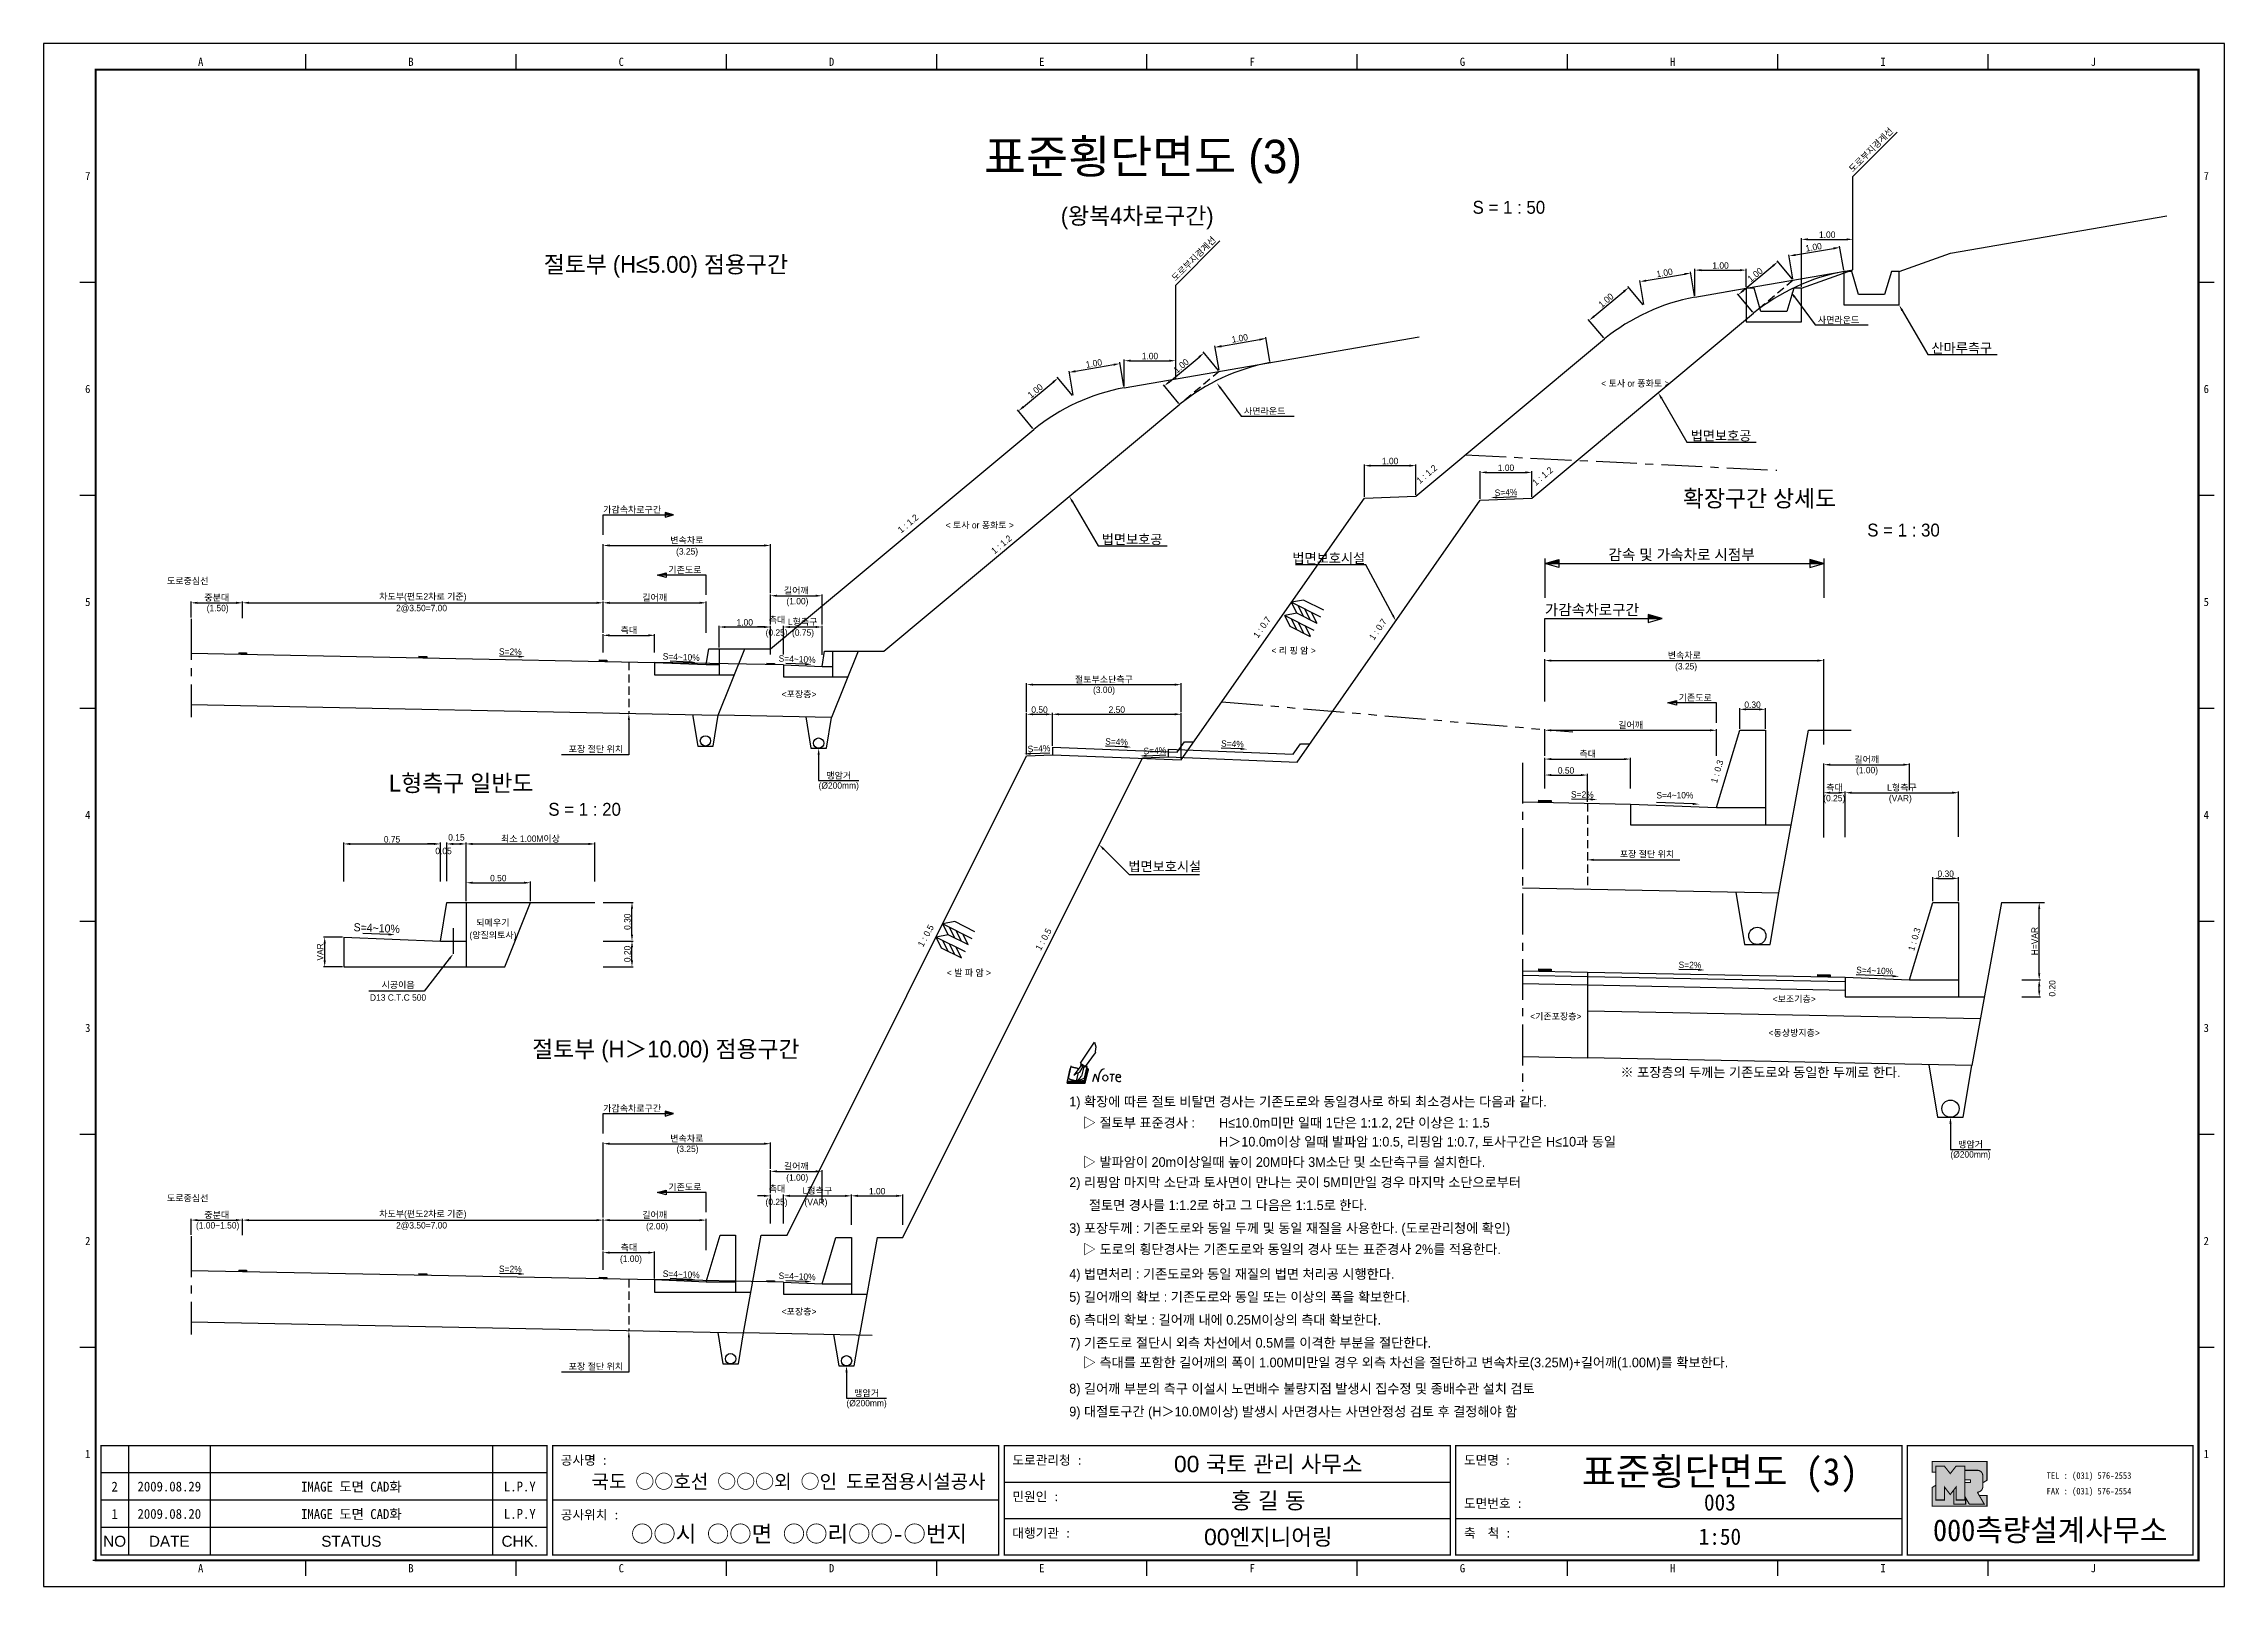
# Model space of a CAD drawing. Header units: millimetres. Extents: x 462 to 886, y -8 to 291.
import ezdxf
from ezdxf.enums import TextEntityAlignment as Align

# ---------------------------------------------------------------- set-up
doc = ezdxf.new("R2010")
doc.units = ezdxf.units.MM
doc.header["$LTSCALE"] = 0.25
for name, pattern in [('CENTER', [50.8, 31.75, -6.35, 6.35, -6.35]), ('HIDDEN', [9.525, 6.35, -3.175]), ('PHANTOM', [63.5, 31.75, -6.35, 6.35, -6.35, 6.35, -6.35])]:
    doc.linetypes.add(name, pattern=pattern)
for name, color, linetype in [('CC-BNCH-0005', 5, 'Continuous'), ('CC-GSTR-0004', 4, 'Continuous'), ('CZ-DIMT-0002', 7, 'Continuous'), ('CZ-EXST-0002', 22, 'Continuous'), ('CZ-LIN1-0007', 7, 'Continuous'), ('CZ-LIN2-0003', 3, 'Continuous'), ('CZ-LINE-0001', 7, 'Continuous'), ('CZ-MACL-0006', 6, 'Continuous'), ('CZ-TEXT-BOX0', 7, 'Continuous'), ('TITLE', 7, 'Continuous')]:
    doc.layers.add(name, color=color, linetype=linetype)
doc.styles.add('견고딕', font='arial.ttf')
doc.styles.add('돋움', font='')
doc.styles.add('돋음체', font='')
doc.styles.get('돋움').set_extended_font_data('Dotum')
doc.styles.get('돋음체').set_extended_font_data('DotumChe')

msp = doc.modelspace()

# ---------------------------------------------------------------- texts
at = {"layer": 'CZ-DIMT-0002', "style": '돋움'}
for s, height, rotation, p in [('도로부지경계선', 1.25, 45, (817.07, 270.58)), ('도로부지경계선', 1.25, 45, (685.59, 249.45)), ('1 : 1.2', 1.25, 39.8056, (730.83, 207.66)), ('1 : 1.2', 1.25, 39.8056, (753.33, 207.26)), ('S=4%', 1.25, 2.2906, (746.23, 204.12)), ('1 : 1.2', 1.25, 39.8056, (630.14, 198.07)), ('1 : 1.2', 1.25, 39.8056, (648.27, 194.01)), ('1 : 0.7', 1.25, 55.008, (698.85, 177.95)), ('1 : 0.7', 1.25, 55.008, (721.35, 177.55)), ('S=2%', 1.25, 358.8542, (552.93, 173.21)), ('S=4~10%', 1.25, 357.7094, (586.1, 172.17)), ('S=4~10%', 1.25, 357.7094, (608.6, 171.77)), ('S=4%', 1.25, 2.2906, (655.56, 154.41)), ('S=4%', 1.25, 357.7094, (670.61, 155.73)), ('S=4%', 1.25, 2.2906, (678.06, 154.01)), ('S=4%', 1.25, 357.7094, (693.11, 155.33)), ('1 : 0.3', 1.25, 73.3008, (787.21, 149.97)), ('S=2%', 1.25, 358.8542, (761.04, 145.49)), ('S=4~10%', 1.562, 357.7094, (526.99, 119.58)), ('1 : 0.5', 1.25, 61.1443, (633.58, 118.09)), ('1 : 0.5', 1.25, 61.1443, (656.43, 117.39)), ('1 : 0.3', 1.25, 73.3008, (825.49, 117.39)), ('S=2%', 1.25, 358.8542, (781.93, 112.41)), ('S=4~10%', 1.25, 357.7094, (817.8, 111.32)), ('S=2%', 1.25, 358.8542, (552.93, 53.42)), ('S=4~10%', 1.25, 357.7094, (586.1, 52.38)), ('S=4~10%', 1.25, 357.7094, (608.6, 51.98))]:
    msp.add_text(s, height=height, rotation=rotation, dxfattribs=at).set_placement(p, align=Align.MIDDLE_CENTER)
for s, height, p in [('사면라운드', 1.25, (810.78, 237.58)), ('산마루측구', 1.875, (834.71, 232.15)), ('< 토사 or 퐁화토 >', 1.25, (771.32, 225.27)), ('사면라운드', 1.25, (699.37, 219.9)), ('법면보호공', 1.875, (787.96, 215.12)), ('< 토사 or 퐁화토 >', 1.25, (644.06, 197.76)), ('법면보호공', 1.875, (673.63, 195.01)), ('(3.25)', 1.25, (587.24, 192.68)), ('법면보호시설', 1.875, (711.81, 191.36)), ('도로중심선', 1.25, (490.3, 186.96)), ('(1.50)', 1.25, (496.11, 181.68)), ('2@3.50=7.00', 1.25, (535.69, 181.68)), ('(1.00)', 1.25, (608.66, 183.01)), ('(0.25)', 1.25, (604.62, 176.92)), ('(0.75)', 1.25, (609.75, 176.92)), ('< 리 핑 암 >', 1.25, (704.99, 173.43)), ('(3.25)', 1.25, (781.18, 170.38)), ('<포장층>', 1.25, (608.98, 164.95)), ('(3.00)', 1.25, (668.18, 165.81)), ('포장 절단 위치', 1.25, (569.54, 154.3)), ('맹암거', 1.25, (616.68, 149.17)), ('(1.00)', 1.25, (816.31, 150.23)), ('(Ø200mm)', 1.25, (616.68, 147.24)), ('S=4~10%', 1.25, (779.01, 145.35)), ('(0.25)', 1.25, (809.94, 144.79)), ('(VAR)', 1.25, (822.77, 144.79)), ('법면보호시설', 1.875, (679.97, 131.54)), ('포장 절단 위치', 1.25, (773.59, 133.93)), ('(양질의토사)', 1.25, (549.55, 118.2)), ('되메우기', 1.25, (549.55, 120.62)), ('< 발 파 암 >', 1.25, (641.96, 110.91)), ('D13 C.T.C 500', 1.25, (531.13, 106.1)), ('시공이음', 1.25, (531.13, 108.55)), ('<보조기층>', 1.25, (802.17, 105.81)), ('<기존포장층>', 1.25, (755.89, 102.44)), ('<동상방지층>', 1.25, (802.17, 99.25)), ('※ 포장층의 두께는 기존도로와 동일한 두께로 한다.', 1.875, (795.63, 91.59)), ('(3.25)', 1.25, (587.32, 76.73)), ('(Ø200mm)', 1.25, (836.4, 75.66)), ('맹암거', 1.25, (836.4, 77.6)), ('도로중심선', 1.25, (490.3, 67.17)), ('(1.00)', 1.25, (608.62, 71.18)), ('(0.25)', 1.25, (604.6, 66.43)), ('(VAR)', 1.25, (612.26, 66.41)), ('(1.00~1.50)', 1.25, (496.11, 61.89)), ('2@3.50=7.00', 1.25, (535.69, 61.89)), ('(2.00)', 1.25, (581.41, 61.72)), ('(1.00)', 1.25, (576.34, 55.41)), ('<포장층>', 1.25, (608.98, 45.16)), ('포장 절단 위치', 1.25, (569.54, 34.51)), ('맹암거', 1.25, (622.09, 29.33)), ('(Ø200mm)', 1.25, (622.09, 27.39))]:
    msp.add_text(s, height=height, dxfattribs=at).set_placement(p, align=Align.MIDDLE_CENTER)
for s, height, p in [('가감속차로구간', 1.25, (570.94, 200.78)), ('감속 및 가속차로 시점부', 2.0833, (766.1, 192.04)), ('기존도로', 1.25, (583.6, 189.1)), ('가감속차로구간', 2.083, (753.75, 181.34)), ('기존도로', 1.25, (779.74, 164.3)), ('가감속차로구간', 1.25, (570.94, 84.58)), ('1) 확장에 따른 절토 비탈면 경사는 기존도로와 동일경사로 하되 최소경사는 다음과 같다.', 1.875, (661.43, 85.9)), ('▷ 절토부 표준경사 :', 1.875, (664.07, 81.81)), ('H≤10.0m미만 일때 1단은 1:1.2, 2단 이상은 1: 1.5', 1.875, (690.5, 81.81)), ('H＞10.0m이상 일때 발파암 1:0.5, 리핑암 1:0.7, 토사구간은 H≤10과 동일', 1.875, (690.5, 78.12)), ('▷ 발파암이 20m이상일때 높이 20M마다 3M소단 및 소단측구를 설치한다.', 1.875, (664.07, 74.17)), ('기존도로', 1.25, (583.6, 69.31)), ('2) 리핑암 마지막 소단과 토사면이 만나는 곳이 5M미만일 경우 마지막 소단으로부터', 1.875, (661.43, 70.25)), ('절토면 경사를 1:1.2로 하고 그 다음은 1:1.5로 한다.', 1.875, (665.24, 65.8)), ('3) 포장두께 : 기존도로와 동일 두께 및 동일 재질을 사용한다. (도로관리청에 확인)', 1.875, (661.43, 61.35)), ('▷ 도로의 횡단경사는 기존도로와 동일의 경사 또는 표준경사 2%를 적용한다.', 1.875, (664.07, 57.26)), ('4) 법면처리 : 기존도로와 동일 재질의 법면 처리공 시행한다.', 1.875, (661.43, 52.45)), ('5) 길어깨의 확보 : 기존도로와 동일 또는 이상의 폭을 확보한다.', 1.875, (661.43, 48)), ('6) 측대의 확보 : 길어깨 내에 0.25M이상의 측대 확보한다.', 1.875, (661.43, 43.55)), ('7) 기존도로 절단시 외측 차선에서 0.5M를 이격한 부분을 절단한다.', 1.875, (661.43, 39.1)), ('▷ 측대를 포함한 길어깨의 폭이 1.00M미만일 경우 외측 차선을 절단하고 변속차로(3.25M)+길어깨(1.00M)를 확보한다.', 1.875, (664.07, 35.28)), ('8) 길어깨 부분의 측구 이설시 노면배수 불량지점 발생시 집수정 및 종배수관 설치 검토', 1.875, (661.43, 30.2)), ('9) 대절토구간 (H＞10.0M이상) 발생시 사면경사는 사면안정성 검토 후 결정해야 함', 1.875, (661.43, 25.75))]:
    msp.add_text(s, height=height, dxfattribs=at).set_placement(p, align=Align.MIDDLE_LEFT)
at = {"layer": 'CZ-LINE-0001', "char_height": 1.25, "attachment_point": 5, "style": '돋움'}
for s, insert in [('\\A1;1.00', (808.57, 254.12)), ('\\A1;1.00', (787.87, 248.14)), ('\\A1;1.00', (677.09, 230.57)), ('\\A1;1.00', (723.72, 210.2)), ('\\A1;1.00', (746.22, 208.89)), ('\\A1;변속차로', (587.19, 194.77)), ('\\A1;중분대', (495.94, 183.64)), ('\\A1;차도부(편도2차로 기준)', (535.94, 183.73)), ('\\A1;길어깨', (580.94, 183.64)), ('\\A1;길어깨', (608.44, 185)), ('\\A1;측대', (575.94, 177.33)), ('\\A1;1.00', (598.44, 178.89)), ('\\A1;측대', (604.69, 179.32)), ('\\A1;L형측구', (609.69, 178.94)), ('\\A1;변속차로', (780.83, 172.43)), ('\\A1;절토부소단측구', (668.16, 167.76)), ('\\A1;0.50', (655.66, 161.95)), ('\\A1;2.50', (670.66, 161.95)), ('\\A1;0.30', (794.08, 162.91)), ('\\A1;길어깨', (770.41, 158.9)), ('\\A1;측대', (762.08, 153.31)), ('\\A1;길어깨', (816.25, 152.22)), ('\\A1;0.50', (757.88, 150.16)), ('\\A1;측대', (810, 146.79)), ('\\A1;{\\fArial|b0|i0|c0|p32;L}형측구', (823.08, 146.79)), ('\\A1;0.75', (529.96, 136.79)), ('\\A1;0.15', (542.46, 137.17)), ('\\A1;최소 1.00M이상', (556.84, 136.85)), ('\\A1;0.05', (539.96, 134.53)), ('\\A1;0.50', (550.59, 129.26)), ('\\A1;0.30', (831.58, 130.11)), ('\\A1;변속차로', (587.19, 78.68)), ('\\A1;길어깨', (608.44, 73.3)), ('\\A1;측대', (604.69, 68.93)), ('\\A1;L형측구', (612.54, 68.56)), ('\\A1;1.00', (624.14, 68.5)), ('\\A1;중분대', (495.94, 63.85)), ('\\A1;차도부(편도2차로 기준)', (535.94, 63.94)), ('\\A1;길어깨', (580.94, 63.85)), ('\\A1;측대', (575.94, 57.54))]:
    msp.add_mtext(s, dxfattribs=dict(at, insert=insert))
for s, insert, rotation in [('\\A1;1.00', (805.94, 251.7), 9.7552), ('\\A1;1.00', (776.99, 246.72), 9.7552), ('\\A1;1.00', (794.58, 246.35), 39.8056), ('\\A1;1.00', (765.63, 241.38), 39.8056), ('\\A1;1.00', (694.53, 234.02), 9.7552), ('\\A1;1.00', (666.21, 229.15), 9.7552), ('\\A1;1.00', (683.17, 228.67), 39.8056), ('\\A1;1.00', (654.84, 223.8), 39.8056), ('\\A1;0.30', (575.65, 120.81), 90), ('\\A1;H=VAR', (848.84, 117.04), 90), ('\\A1;VAR', (516, 114.94), 90), ('\\A1;0.20', (575.65, 114.56), 90), ('\\A1;0.20', (852.27, 107.87), 90)]:
    msp.add_mtext(s, dxfattribs=dict(at, insert=insert, rotation=rotation))
at = {"layer": 'CZ-TEXT-BOX0', "style": '돋움'}
for s, height, p in [('표준횡단면도 (3)', 6.5, (675.74, 269.29)), ('(왕복4차로구간)', 3.25, (674.62, 257.8)), ('절토부 (H≤5.00) 점용구간', 3.25, (583.12, 248.36)), ('확장구간 상세도', 3.25, (795.44, 202.95)), ('L형측구 일반도', 3.25, (543.38, 147.7)), ('절토부 (H＞10.00) 점용구간', 3.25, (583.12, 96.1))]:
    msp.add_text(s, height=height, dxfattribs=at).set_placement(p, align=Align.MIDDLE_CENTER)
for s, p in [('S = 1 : 50', (739.73, 259.44)), ('S = 1 : 30', (816.34, 196.81)), ('S = 1 : 20', (560.3, 142.62))]:
    msp.add_text(s, height=2.5, dxfattribs=at).set_placement(p, align=Align.MIDDLE_LEFT)
at = {"layer": 'TITLE', "color": 3, "linetype": 'Continuous', "style": '돋음체'}
for s, p in [('A', (492.81, 287.68)), ('B', (533.64, 287.68)), ('C', (574.46, 287.68)), ('D', (615.29, 287.68)), ('E', (656.11, 287.68)), ('F', (696.93, 287.68)), ('G', (737.76, 287.68)), ('H', (778.58, 287.68)), ('I', (819.41, 287.68)), ('J', (860.23, 287.68)), ('7', (470.89, 265.51)), ('7', (882.16, 265.51)), ('6', (470.89, 224.18)), ('6', (882.16, 224.18)), ('5', (470.89, 182.85)), ('5', (882.16, 182.85)), ('4', (470.89, 141.52)), ('4', (882.16, 141.52)), ('3', (470.89, 100.19)), ('3', (882.16, 100.19)), ('2', (470.89, 58.86)), ('2', (882.16, 58.86)), ('1', (470.89, 17.53)), ('1', (882.16, 17.53)), ('A', (492.81, -4.65)), ('B', (533.64, -4.65)), ('C', (574.46, -4.65)), ('D', (615.29, -4.65)), ('E', (656.11, -4.65)), ('F', (696.93, -4.65)), ('G', (737.76, -4.65)), ('H', (778.58, -4.65)), ('I', (819.41, -4.65)), ('J', (860.23, -4.65))]:
    msp.add_text(s, height=1.59, dxfattribs=at).set_placement(p, align=Align.MIDDLE)
at = {"layer": 'TITLE', "style": '돋음체'}
for s, p in [('공사명 : ', (562.72, 15.43)), ('도로관리청 :', (650.39, 15.43)), ('도면명 :', (738.06, 15.43)), ('민원인 :', (650.39, 8.36)), ('도면번호 :', (738.06, 7.04)), ('공사위치 :', (562.72, 4.82)), ('대행기관 :', (650.39, 1.28)), ('축  척 :', (738.06, 1.28))]:
    msp.add_text(s, height=1.804, dxfattribs=at).set_placement(p)
at = {"layer": 'TITLE', "color": 7, "linetype": 'Continuous'}
for s, height, style, p in [('00 국토 관리 사무소', 3.1832, '견고딕', (700.06, 15.61)), ('국도 ○○호선 ○○○외 ○인 도로점용시설공사', 2.7, '돋음체', (606.94, 12.22)), ('홍 길 동', 3.183, '견고딕', (700.06, 8.53)), ('○○시 ○○면 ○○리○○-○번지', 3.1832, '돋음체', (608.96, 2.06)), ('00엔지니어링', 3.183, '견고딕', (700.06, 1.46))]:
    msp.add_text(s, height=height, dxfattribs=dict(at, style=style)).set_placement(p, align=Align.MIDDLE)
at = {"layer": 'TITLE', "color": 7, "linetype": 'Continuous', "style": '돋음체'}
msp.add_text('표준횡단면도 (3)', height=5.305, dxfattribs=at).set_placement((787.74, 14.1), align=Align.MIDDLE_CENTER)
at = {"layer": 'TITLE', "color": 180, "style": '돋음체'}
for s, p in [('TEL : (031) 576-2553', (851.17, 12.7)), ('FAX : (031) 576-2554', (851.17, 9.67))]:
    msp.add_text(s, height=1.2733, dxfattribs=at).set_placement(p)
at = {"layer": 'TITLE', "color": 1, "linetype": 'Continuous', "style": '돋음체'}
msp.add_text('2', height=1.91, dxfattribs=at).set_placement((476.11, 11.19), align=Align.MIDDLE)
at = {"layer": 'TITLE', "linetype": 'Continuous'}
for s, height, style, p in [('2009.08.29', 1.91, '돋음체', (486.72, 11.19)), ('L.P.Y', 1.91, '돋음체', (554.76, 11.19)), ('003', 3.183, '돋음체', (787.74, 8.1)), ('1', 1.91, '돋음체', (476.11, 5.88)), ('2009.08.20', 1.91, '돋음체', (486.72, 5.88)), ('L.P.Y', 1.91, '돋음체', (554.76, 5.88)), ('NO', 2.122, '견고딕', (476.11, 0.58)), ('DATE', 2.122, '견고딕', (486.72, 0.58)), ('STATUS', 2.122, '견고딕', (522.07, 0.58)), ('CHK.', 2.122, '견고딕', (554.76, 0.58)), ('1:50', 3.183, '돋음체', (787.74, 1.46))]:
    msp.add_text(s, height=height, dxfattribs=dict(at, style=style)).set_placement(p, align=Align.MIDDLE)
at = {"layer": 'TITLE', "style": '돋음체'}
for p in [(522.07, 11.19), (522.07, 5.88)]:
    msp.add_text('IMAGE 도면 CAD화', height=1.9099, dxfattribs=at).set_placement(p, align=Align.MIDDLE)
at = {"layer": 'TITLE', "color": 180, "style": '돋음체'}
msp.add_text('000측량설계사무소', height=4.244, dxfattribs=at).set_placement((851.86, 0.61), align=Align.CENTER)

# ---------------------------------------------------------------- blocks, each defined once
blk = doc.blocks.new('note')
for p, q in [((0.85, 3.5), (3.53, 7.57)), ((1.8, 2.79), (3.74, 5.46)), ((3.53, 7.57), (3.8, 6.64)), ((3.8, 6.64), (3.69, 5.72)), ((3.69, 5.72), (3.74, 5.46)), ((-1.24, 2.36), (-1.77, 0)), ((-1.77, 0), (1.77, 0)), ((-1.77, 0), (-1.77, -0.3)), ((-1.53, 0.52), (-1.55, 0.54)), ((-1.01, 2.9), (-1.53, 0.52)), ((-1.48, 0.48), (-1.53, 0.52)), ((-1.43, 0.44), (-1.48, 0.48)), ((-1.38, 0.41), (-1.43, 0.44)), ((-1.33, 0.4), (-1.38, 0.41)), ((-1.27, 0.37), (-1.33, 0.4)), ((-1.22, 0.35), (-1.27, 0.37)), ((-1.13, 2.36), (-1.24, 2.36)), ((-1.17, 0.33), (-1.22, 0.35)), ((-1.12, 0.32), (-1.17, 0.33)), ((-1.02, 0.25), (-1.12, 0.32)), ((-0.97, 0.22), (-1.02, 0.25)), ((-1, 2.9), (-1.01, 2.9)), ((-0.98, 2.85), (-1, 2.9)), ((-0.95, 2.8), (-0.98, 2.85)), ((-0.93, 0.21), (-0.97, 0.22)), ((-0.9, 2.75), (-0.95, 2.8)), ((-0.88, 0.19), (-0.93, 0.21)), ((-0.85, 2.72), (-0.9, 2.75)), ((-0.8, 0.18), (-0.88, 0.19)), ((-0.79, 2.69), (-0.85, 2.72)), ((-0.75, 0.17), (-0.8, 0.18)), ((-0.74, 2.68), (-0.79, 2.69)), ((-0.7, 0.16), (-0.75, 0.17)), ((-0.69, 2.65), (-0.74, 2.68)), ((-0.64, 0.15), (-0.7, 0.16)), ((-0.64, 2.65), (-0.69, 2.65)), ((-0.59, 2.63), (-0.64, 2.65)), ((-0.58, 0.14), (-0.64, 0.15)), ((-0.54, 2.62), (-0.59, 2.63)), ((-0.53, 0.13), (-0.58, 0.14)), ((-0.48, 2.61), (-0.54, 2.62)), ((-0.48, 0.12), (-0.53, 0.13)), ((-0.43, 2.61), (-0.48, 2.61)), ((-0.43, 0.11), (-0.48, 0.12)), ((0.75, 2.77), (-0.46, 1.16)), ((0.37, 2.24), (-0.46, 1.16)), ((-0.46, 1.16), (-0.08, 1.47)), ((-0.38, 2.59), (-0.43, 2.61)), ((-0.38, 0.08), (-0.43, 0.11)), ((-0.33, 2.59), (-0.38, 2.59)), ((-0.29, 0.06), (-0.38, 0.08)), ((-0.27, 2.58), (-0.33, 2.59)), ((-0.23, 0.05), (-0.29, 0.06)), ((-0.22, 2.57), (-0.27, 2.58)), ((-0.16, 0.04), (-0.23, 0.05)), ((-0.17, 2.56), (-0.22, 2.57)), ((-0.12, 2.55), (-0.17, 2.56)), ((-0.11, 0.03), (-0.16, 0.04)), ((-0.07, 2.53), (-0.12, 2.55)), ((-0.04, 0.02), (-0.11, 0.03)), ((-0.08, 1.47), (0.72, 1.75)), ((-0.01, 2.51), (-0.07, 2.53)), ((-0.05, -0.3), (-0.05, 0)), ((0, 0), (-0.04, 0.02)), ((0.04, 2.5), (-0.01, 2.51)), ((0.37, 1.63), (0, 0)), ((0, 0), (1.6, 0.53)), ((0, 0), (1.65, 0.18)), ((0, 0.01), (0.06, 0.04)), ((0, -0.3), (0, 0)), ((0.09, 2.48), (0.04, 2.5)), ((0.05, -0.3), (0.05, 0)), ((0.06, 0.04), (0.11, 0.07)), ((0.14, 2.48), (0.09, 2.48)), ((0.11, 0.07), (0.16, 0.09)), ((0.2, 2.47), (0.14, 2.48)), ((0.16, 0.09), (0.21, 0.12)), ((0.26, 2.43), (0.18, 2.46)), ((0.21, 0.12), (0.27, 0.14)), ((0.34, 2.4), (0.26, 2.43)), ((0.27, 0.14), (0.36, 0.19)), ((0.45, 2.37), (0.34, 2.4)), ((0.36, 0.19), (0.41, 0.22)), ((0.41, 0.22), (0.46, 0.27)), ((0.46, 0.27), (0.51, 0.3)), ((0.51, 0.3), (0.56, 0.34)), ((0.56, 0.34), (0.6, 0.4)), ((0.6, 0.4), (0.64, 0.45)), ((0.64, 0.45), (0.67, 0.51)), ((0.67, 0.51), (0.74, 0.58)), ((0.72, 1.75), (1.16, 2.53)), ((0.74, 0.58), (0.79, 0.63)), ((1, 3.1), (0.75, 2.77)), ((0.79, 0.63), (0.83, 0.68)), ((0.83, 0.68), (0.86, 0.73)), ((0.85, 3.5), (1.8, 2.79)), ((1, 3.4), (0.85, 3.21)), ((0.85, 3.21), (1.52, 2.71)), ((0.86, 0.73), (0.89, 0.79)), ((0.89, 0.84), (0.92, 0.89)), ((0.89, 0.79), (0.89, 0.84)), ((0.92, 0.89), (0.96, 0.95)), ((0.96, 0.95), (1.01, 0.97)), ((1.47, 2.74), (1.01, 0.97)), ((1.16, 2.53), (1.37, 2.82)), ((2.13, 2.84), (1.44, 2.63)), ((1.52, 2.71), (1.66, 2.9)), ((1.6, 0.53), (2.13, 2.84)), ((1.65, 0.18), (2.19, 2.48)), ((1.77, 0), (2.3, 2.36)), ((1.77, -0.3), (2.3, 2.07)), ((1.77, -0.38), (2.3, 1.99)), ((1.77, -0.44), (2.3, 1.93)), ((1.77, 0), (1.77, -0.3)), ((2.19, 2.48), (2.04, 2.47)), ((2.3, 2.36), (2.16, 2.36)), ((2.3, 2.36), (2.3, 2.07)), ((3.21, -0.08), (3.68, 1.4)), ((3.68, 1.4), (4.26, -0.14)), ((4.26, -0.14), (4.56, 1.44)), ((6.55, 1.34), (7.46, 1.34)), ((7.01, 1.34), (6.87, -0.11)), ((7.71, 0.77), (7.71, 0.55)), ((7.71, 0.77), (8.67, 0.77)), ((-1.77, -0.3), (1.77, -0.3)), ((-1.77, -0.43), (-1.77, -0.3)), ((-1.77, -0.37), (1.77, -0.37)), ((-1.77, -0.43), (1.77, -0.43))]:
    blk.add_line(p, q)
for centre, major_axis, start_param, end_param in [((0.4, 2.31), (0.0702, 0.0702), 3.283946, 6.425539), ((5.68, 1.23), (-0.806, 0.806), -0.591174, 0.597824), ((5.66, 0.58), (-0.378, 0.378), 3.926991, 10.210176), ((8.3, 0.49), (0.422, 0.422), 2.265602, 4.634911), ((8.19, 0.77), (-0.342, 0.342), 3.926991, 7.068583)]:
    blk.add_ellipse(centre, major_axis=major_axis, ratio=1, start_param=start_param, end_param=end_param)

# ---------------------------------------------------------------- hatches: boundary and pattern name
at = {"layer": 'CZ-LIN1-0007'}
for points in [[(501.69, 172.73), (501.69, 172.98), (500.19, 173.01), (500.19, 172.76)], [(536.69, 172.03), (536.69, 172.28), (535.19, 172.31), (535.19, 172.06)], [(571.69, 171.33), (571.69, 171.58), (570.19, 171.61), (570.19, 171.36)], [(604.19, 170.68), (604.19, 170.93), (602.69, 170.96), (602.69, 170.71)], [(755, 143.94), (755, 144.36), (752.5, 144.41), (752.5, 143.99)], [(755, 111.18), (755, 111.6), (752.5, 111.65), (752.5, 111.23)], [(809.16, 110.09), (809.16, 110.51), (806.66, 110.56), (806.66, 110.14)], [(501.69, 52.94), (501.69, 53.19), (500.19, 53.22), (500.19, 52.97)], [(536.69, 52.24), (536.69, 52.49), (535.19, 52.52), (535.19, 52.27)], [(571.69, 51.54), (571.69, 51.79), (570.19, 51.82), (570.19, 51.57)], [(604.19, 50.89), (604.19, 51.14), (602.69, 51.17), (602.69, 50.92)]]:
    msp.add_hatch(color=256, dxfattribs=at).paths.add_polyline_path(points)
at = {"layer": 'CZ-LINE-0001'}
for points in [[(584.62, 199.76), (582.97, 200.22), (582.97, 199.76)], [(753.75, 190.33), (756.48, 191.1), (756.48, 190.33)], [(807.91, 190.33), (805.17, 191.1), (805.17, 190.33)], [(583.16, 188.08), (583.16, 188.53), (581.52, 188.08)], [(776.55, 179.63), (773.81, 180.4), (773.81, 179.63)], [(779.3, 163.28), (779.3, 163.74), (777.66, 163.28)], [(584.62, 83.56), (582.97, 84.02), (582.97, 83.56)], [(583.16, 68.28), (583.16, 68.74), (581.52, 68.28)]]:
    msp.add_hatch(color=256, dxfattribs=at).paths.add_polyline_path(points)
at = {"layer": 'TITLE', "ltscale": 150}
h = msp.add_hatch(color=8, dxfattribs=at)
edge = h.paths.add_edge_path()
edge.add_line((839.6, 16.06), (828.93, 16.06))
edge.add_line((828.93, 16.06), (828.93, 13.98))
edge.add_line((828.93, 13.98), (829.64, 13.98))
edge.add_line((829.64, 13.98), (829.64, 15.15))
edge.add_line((829.64, 15.15), (831.33, 15.15))
edge.add_line((831.33, 15.15), (832.46, 13.7))
edge.add_line((832.46, 13.7), (833.59, 15.15))
edge.add_line((833.59, 15.15), (835.28, 15.15))
edge.add_line((835.28, 15.15), (835.28, 14.35))
edge.add_line((835.28, 14.35), (837.72, 14.35))
edge.add_arc((837.72, 13.29), 1.07, 0, 90, ccw=False)
edge.add_line((838.78, 13.29), (838.78, 11.92))
edge.add_line((838.78, 11.92), (839.6, 12.43))
edge.add_line((839.6, 12.43), (839.6, 16.06))
h.paths.add_polyline_path([(833.14, 10.53), (832.46, 9.65), (831.33, 11.11), (831.33, 8.59), (829.64, 8.59), (829.64, 11.44), (828.93, 11), (828.93, 7.37), (839.6, 7.37), (839.6, 9.45), (838.1, 9.45), (839.05, 7.8), (836.15, 7.8), (835.45, 9.01), (835.45, 7.8), (833.14, 7.8)])
msp.add_hatch(color=5, dxfattribs=at).paths.add_polyline_path([(835.28, 15.15), (833.59, 15.15), (832.46, 13.7), (831.33, 15.15), (829.64, 15.15), (829.64, 8.59), (831.33, 8.59), (831.33, 11.11), (832.46, 9.65), (833.59, 11.11), (833.59, 8.59), (835.28, 8.59)])
h = msp.add_hatch(color=161, dxfattribs=at)
edge = h.paths.add_edge_path()
edge.add_arc((837.72, 13.29), 1.07, 360, 450)
edge.add_line((837.72, 14.35), (835.28, 14.35))
edge.add_line((835.28, 14.35), (835.28, 12.5))
edge.add_line((835.28, 12.5), (836.27, 12.5))
edge.add_arc((836.27, 12.39), 0.113, 0, 90, ccw=False)
edge.add_line((836.39, 12.39), (836.39, 12.08))
edge.add_arc((836.27, 12.08), 0.113, 270, 360, ccw=False)
edge.add_line((836.27, 11.97), (835.28, 11.97))
edge.add_line((835.28, 11.97), (835.28, 8.59))
edge.add_line((835.28, 8.59), (833.59, 8.59))
edge.add_line((833.59, 8.59), (833.59, 11.11))
edge.add_line((833.59, 11.11), (833.14, 10.53))
edge.add_line((833.14, 10.53), (833.14, 7.8))
edge.add_line((833.14, 7.8), (835.45, 7.8))
edge.add_line((835.45, 7.8), (835.45, 9.01))
edge.add_line((835.45, 9.01), (836.15, 7.8))
edge.add_line((836.15, 7.8), (839.05, 7.8))
edge.add_line((839.05, 7.8), (837.72, 10.11))
edge.add_arc((837.72, 11.18), 1.07, 270, 360)
edge.add_line((838.78, 11.18), (838.78, 13.29))

# ---------------------------------------------------------------- linework, layer by layer
at = {"layer": 'CC-BNCH-0005'}
for p, q in [((610.27, 160.56), (611.28, 154.46)), ((614.28, 154.46), (615.28, 160.46)), ((611.28, 154.46), (614.28, 154.46)), ((828.31, 93.05), (830, 82.88)), ((835, 82.88), (836.67, 92.88)), ((830, 82.88), (835, 82.88)), ((615.68, 40.71), (616.69, 34.61)), ((619.69, 34.61), (620.69, 40.61)), ((616.69, 34.61), (619.69, 34.61))]:
    msp.add_line(p, q, dxfattribs=at)
for centre, radius in [((612.78, 155.46), 1), ((832.5, 84.54), 1.67), ((618.19, 35.61), 1)]:
    msp.add_circle(centre, radius, dxfattribs=at)
at = {"layer": 'CC-GSTR-0004'}
for p, q in [((605.94, 170.64), (613.44, 170.34)), ((605.94, 170.64), (605.94, 168.34)), ((613.44, 170.34), (613.94, 173.34)), ((613.44, 170.34), (615.44, 170.34)), ((613.94, 173.34), (615.44, 173.34)), ((615.44, 173.34), (615.44, 168.34)), ((605.94, 168.34), (615.44, 168.34)), ((680.66, 154.3), (680.66, 152.8)), ((680.66, 154.3), (704.9, 153.33)), ((680.66, 152.8), (705.66, 151.8)), ((704.9, 153.33), (706.3, 155.33)), ((706.3, 155.33), (708.13, 155.33)), ((539.34, 117.06), (540.59, 124.56)), ((540.59, 124.56), (544.34, 124.56)), ((544.34, 124.56), (544.34, 112.06)), ((824.58, 109.54), (829.08, 124.54)), ((829.08, 124.54), (834.08, 124.54)), ((834.08, 124.54), (834.08, 106.2)), ((520.59, 117.81), (539.34, 117.06)), ((520.59, 117.81), (520.59, 112.06)), ((539.34, 117.06), (544.34, 117.06)), ((520.59, 112.06), (544.34, 112.06)), ((812.08, 110.04), (824.58, 109.54)), ((812.08, 110.04), (812.08, 106.2)), ((812.08, 106.2), (834.08, 106.2)), ((824.58, 109.54), (834.08, 109.54)), ((613.44, 50.55), (616.14, 59.55)), ((616.14, 59.55), (619.14, 59.55)), ((619.14, 59.55), (619.14, 48.55)), ((605.94, 50.85), (613.44, 50.55)), ((605.94, 50.85), (605.94, 48.55)), ((605.94, 48.55), (619.14, 48.55)), ((613.44, 50.55), (619.14, 50.55))]:
    msp.add_line(p, q, dxfattribs=at)
at = {"layer": 'CZ-EXST-0002'}
for p, q in [((832.53, 250.55), (874.5, 257.76)), ((789.12, 243.08), (813.57, 247.29)), ((803.57, 243.73), (813.57, 247.29)), ((782.87, 242.01), (792.87, 243.73)), ((672.09, 224.44), (729.33, 234.28)), ((728.72, 203.4), (765.34, 233.91)), ((603.44, 173.74), (654.55, 216.34)), ((718.72, 203), (728.72, 203.4)), ((683.16, 152.2), (718.72, 203)), ((704.58, 182.79), (710.21, 179.98)), ((705.63, 180.66), (704.58, 182.79)), ((706.93, 180.01), (705.88, 182.14)), ((704.34, 178.09), (703.29, 180.22)), ((703.29, 180.22), (708.92, 177.4)), ((708.27, 176.12), (704.34, 178.09)), ((705.64, 177.43), (704.59, 179.57)), ((706.95, 176.78), (705.9, 178.91)), ((708.24, 179.35), (707.19, 181.49)), ((708.26, 176.13), (707.21, 178.26)), ((709.54, 178.7), (708.49, 180.83)), ((590.94, 170.74), (591.44, 173.74)), ((591.44, 173.74), (593.44, 173.74)), ((593.3, 160.9), (598.44, 173.74)), ((593.44, 173.74), (593.44, 168.74)), ((593.44, 173.74), (603.44, 173.74)), ((490.94, 172.94), (580.94, 171.14)), ((580.94, 171.14), (590.94, 170.74)), ((580.94, 171.14), (580.94, 168.74)), ((590.94, 170.74), (593.44, 170.74)), ((580.94, 168.74), (593.44, 168.74)), ((593.44, 168.74), (596.44, 168.74)), ((490.94, 162.94), (593.3, 160.9)), ((588.28, 161), (589.3, 154.9)), ((592.3, 154.9), (593.3, 160.9)), ((787.08, 142.97), (791.58, 157.97)), ((791.58, 157.97), (796.58, 157.97)), ((796.58, 157.97), (796.58, 139.63)), ((799.17, 126.39), (804.91, 157.97)), ((804.91, 157.97), (813.25, 157.97)), ((589.3, 154.9), (592.3, 154.9)), ((606.64, 59.95), (653.16, 153)), ((653.16, 153), (658.16, 153.2)), ((658.16, 154.7), (682.4, 153.73)), ((658.16, 154.7), (658.16, 153.2)), ((658.16, 153.2), (683.16, 152.2)), ((682.4, 153.73), (683.8, 155.73)), ((683.8, 155.73), (685.63, 155.73)), ((749.44, 144.05), (770.41, 143.63)), ((770.41, 143.63), (787.08, 142.97)), ((770.41, 143.63), (770.41, 139.63)), ((787.08, 142.97), (796.58, 142.97)), ((770.41, 139.63), (790.41, 139.63)), ((790.41, 139.63), (796.58, 139.63)), ((796.58, 139.63), (801.58, 139.63)), ((749.44, 127.39), (799.17, 126.39)), ((790.81, 126.56), (792.5, 116.39)), ((797.5, 116.39), (799.17, 126.39)), ((637.91, 118.26), (636.86, 120.39)), ((636.86, 120.39), (642.49, 117.58)), ((639.21, 117.61), (638.16, 119.74)), ((640.52, 116.95), (639.47, 119.09)), ((635.57, 117.82), (641.21, 115)), ((636.62, 115.69), (635.57, 117.82)), ((640.55, 113.72), (636.62, 115.69)), ((637.93, 115.03), (636.88, 117.17)), ((639.23, 114.38), (638.18, 116.51)), ((640.54, 113.73), (639.49, 115.86)), ((641.83, 116.3), (640.78, 118.44)), ((792.5, 116.39), (797.5, 116.39)), ((749.44, 111.29), (762.01, 111.04)), ((749.44, 110.46), (762.01, 110.2)), ((749.44, 108.79), (762.01, 108.54)), ((749.44, 94.62), (762.01, 94.37)), ((590.94, 50.95), (593.64, 59.95)), ((593.64, 59.95), (596.64, 59.95)), ((596.64, 59.95), (596.64, 48.95)), ((598.19, 41.01), (601.64, 59.95)), ((601.64, 59.95), (606.64, 59.95)), ((490.94, 53.15), (580.94, 51.35)), ((580.94, 51.35), (580.94, 48.95)), ((580.94, 51.35), (590.94, 50.95)), ((590.94, 50.95), (596.64, 50.95)), ((580.94, 48.95), (592.94, 48.95)), ((592.94, 48.95), (596.64, 48.95)), ((596.64, 48.95), (599.64, 48.95)), ((490.94, 43.15), (598.19, 41.01)), ((593.18, 41.11), (594.19, 35.01)), ((597.19, 35.01), (598.19, 41.01)), ((594.19, 35.01), (597.19, 35.01))]:
    msp.add_line(p, q, dxfattribs=at)
msp.add_lwpolyline([(792.87, 243.73), (792.87, 237.23), (803.57, 237.23), (803.57, 243.73), (802.07, 243.73), (800.72, 239.23), (795.72, 239.23), (794.37, 243.73), (794.37, 243.73)], close=True, dxfattribs=at)
for points in [[(710.84, 181.27), (706.91, 183.23), (704.58, 182.79)], [(709.55, 178.7), (705.63, 180.66), (703.29, 180.22)], [(643.12, 118.87), (639.19, 120.84), (636.86, 120.39)], [(641.84, 116.3), (637.91, 118.26), (635.57, 117.82)]]:
    msp.add_lwpolyline(points, dxfattribs=at)
for centre, radius in [((590.8, 155.9), 1), ((795, 118.06), 1.67), ((595.69, 36.01), 1)]:
    msp.add_circle(centre, radius, dxfattribs=at)
for centre in [(790.18, 203.14), (679.4, 185.57)]:
    msp.add_arc(centre, 39.55, 100.6449, 128.9159, dxfattribs=at)
at = {"layer": 'CZ-LIN1-0007'}
for p, q in [((500.19, 173.01), (501.69, 172.98)), ((500.19, 173.01), (500.19, 172.76)), ((501.69, 172.98), (501.69, 172.73)), ((535.19, 172.31), (535.19, 172.06)), ((535.19, 172.31), (536.69, 172.28)), ((536.69, 172.28), (536.69, 172.03)), ((570.19, 171.61), (571.69, 171.58)), ((570.19, 171.61), (570.19, 171.36)), ((571.69, 171.58), (571.69, 171.33)), ((602.69, 170.96), (602.69, 170.71)), ((602.69, 170.96), (604.19, 170.93)), ((604.19, 170.93), (604.19, 170.68)), ((752.5, 144.41), (755, 144.36)), ((752.5, 144.41), (752.5, 143.99)), ((755, 144.36), (755, 143.94)), ((752.5, 111.65), (752.5, 111.23)), ((752.5, 111.65), (755, 111.6)), ((755, 111.6), (755, 111.18)), ((806.66, 110.56), (806.66, 110.14)), ((806.66, 110.56), (809.16, 110.51)), ((809.16, 110.51), (809.16, 110.09)), ((500.19, 53.22), (500.19, 52.97)), ((500.19, 53.22), (501.69, 53.19)), ((501.69, 53.19), (501.69, 52.94)), ((535.19, 52.52), (536.69, 52.49)), ((535.19, 52.52), (535.19, 52.27)), ((536.69, 52.49), (536.69, 52.24)), ((570.19, 51.82), (570.19, 51.57)), ((570.19, 51.82), (571.69, 51.79)), ((571.69, 51.79), (571.69, 51.54)), ((602.69, 51.17), (604.19, 51.14)), ((602.69, 51.17), (602.69, 50.92)), ((604.19, 51.14), (604.19, 50.89))]:
    msp.add_line(p, q, dxfattribs=at)
at = {"layer": 'CZ-LIN2-0003'}
for p, q in [((822.53, 246.99), (832.53, 250.55)), ((751.22, 203), (794.29, 238.89)), ((625.44, 173.34), (682.88, 221.21)), ((705.66, 151.8), (741.22, 202.6)), ((741.22, 202.6), (751.22, 203)), ((620.44, 173.34), (615.28, 160.46)), ((615.44, 173.34), (625.44, 173.34)), ((615.44, 168.34), (618.44, 168.34)), ((615.28, 160.46), (593.3, 160.9)), ((629.14, 59.55), (675.66, 152.6)), ((675.66, 152.6), (680.66, 152.8)), ((544.34, 124.56), (569.34, 124.56)), ((551.84, 112.06), (556.84, 124.56)), ((842.41, 124.54), (836.66, 92.88)), ((842.41, 124.54), (850.75, 124.54)), ((544.34, 112.06), (551.84, 112.06)), ((762.01, 111.04), (812.08, 110.04)), ((762.01, 110.2), (812.08, 109.2)), ((762.01, 108.54), (812.08, 107.54)), ((834.08, 106.2), (839.08, 106.2)), ((762.01, 103.54), (838.33, 102.01)), ((836.66, 92.88), (762.01, 94.37)), ((624.14, 59.55), (620.69, 40.61)), ((624.14, 59.55), (629.14, 59.55)), ((619.14, 48.55), (622.14, 48.55)), ((623.18, 40.51), (598.19, 41.01))]:
    msp.add_line(p, q, dxfattribs=at)
msp.add_lwpolyline([(811.83, 246.99), (811.83, 240.49), (822.53, 240.49), (822.53, 246.99), (821.03, 246.99), (819.68, 242.49), (814.68, 242.49), (813.33, 246.99), (813.33, 246.99)], close=True, dxfattribs=at)
for points in [[(605.94, 170.64), (580.94, 171.14)], [(762.01, 111.04), (762.01, 94.37)], [(605.94, 50.85), (580.94, 51.35)]]:
    msp.add_lwpolyline(points, dxfattribs=at)
for centre in [(819.13, 208.12), (707.72, 190.44)]:
    msp.add_arc(centre, 39.55, 100.6449, 128.9159, dxfattribs=at)
at = {"layer": 'CZ-LINE-0001'}
for p, q in [((813.57, 265.45), (822.17, 274.04)), ((813.57, 247.29), (813.57, 265.45)), ((682.09, 244.31), (690.68, 252.91)), ((801.93, 245.54), (801.12, 250.22)), ((802.4, 250.19), (809.79, 251.46)), ((803.57, 243.98), (803.57, 253.47)), ((804.82, 253.22), (812.32, 253.22)), ((811.78, 247.23), (810.98, 251.92)), ((773.45, 245.21), (780.84, 246.48)), ((782.83, 242.26), (782.03, 246.94)), ((782.87, 242.26), (782.87, 247.5)), ((784.12, 247.25), (791.62, 247.25)), ((792.27, 243.27), (798.03, 248.07)), ((792.87, 243.98), (792.87, 247.5)), ((801.81, 245.49), (798.83, 249.06)), ((682.09, 226.16), (682.09, 244.31)), ((763.32, 238.29), (769.08, 243.09)), ((772.86, 240.51), (769.88, 244.08)), ((772.98, 240.56), (772.17, 245.25)), ((794.13, 239.08), (791.15, 242.66)), ((765.18, 234.11), (762.2, 237.68)), ((690.99, 232.51), (698.38, 233.78)), ((700.37, 229.55), (699.57, 234.24)), ((662.66, 227.64), (670.06, 228.91)), ((672.05, 224.68), (671.24, 229.37)), ((672.09, 224.69), (672.09, 229.92)), ((673.34, 229.67), (680.84, 229.67)), ((680.86, 225.59), (686.62, 230.39)), ((682.09, 226.41), (682.09, 229.92)), ((690.4, 227.8), (687.42, 231.38)), ((690.52, 227.86), (689.71, 232.54)), ((652.53, 220.72), (658.3, 225.52)), ((662.08, 222.93), (659.1, 226.51)), ((662.19, 222.99), (661.39, 227.67)), ((682.72, 221.4), (679.74, 224.98)), ((654.39, 216.53), (651.41, 220.11)), ((718.72, 203.25), (718.72, 209.56)), ((719.97, 209.31), (727.47, 209.31)), ((728.72, 203.65), (728.72, 209.56)), ((741.22, 202.85), (741.22, 208.25)), ((742.47, 208), (749.97, 208)), ((751.22, 203.25), (751.22, 208.25)), ((570.94, 195.9), (570.94, 199.76)), ((570.94, 199.76), (584.62, 199.76)), ((584.62, 199.76), (582.97, 200.22)), ((582.97, 200.22), (582.97, 199.3)), ((582.97, 199.3), (584.62, 199.76)), ((570.94, 183.19), (570.94, 194.07)), ((572.19, 193.82), (602.19, 193.82)), ((603.44, 184.56), (603.44, 194.07)), ((753.75, 191.28), (753.75, 183.69)), ((753.75, 190.33), (756.48, 191.1)), ((756.48, 191.1), (756.48, 189.57)), ((807.91, 190.33), (805.17, 191.1)), ((805.17, 191.1), (805.17, 189.57)), ((807.91, 191.28), (807.91, 183.69)), ((581.52, 188.08), (583.16, 188.53)), ((590.94, 188.08), (581.52, 188.08)), ((583.16, 187.62), (581.52, 188.08)), ((583.16, 188.53), (583.16, 187.62)), ((590.94, 184.22), (590.94, 188.08)), ((753.75, 190.33), (807.91, 190.33)), ((756.48, 189.57), (753.75, 190.33)), ((805.17, 189.57), (807.91, 190.33)), ((490.94, 179.81), (490.94, 182.94)), ((492.19, 182.69), (499.69, 182.69)), ((500.94, 179.74), (500.94, 182.94)), ((500.94, 179.74), (500.94, 182.94)), ((502.19, 182.69), (569.69, 182.69)), ((570.94, 176.88), (570.94, 182.94)), ((570.94, 176.88), (570.94, 182.94)), ((572.19, 182.69), (589.69, 182.69)), ((590.94, 176.88), (590.94, 182.94)), ((603.44, 178.5), (603.44, 184.31)), ((604.69, 184.06), (612.19, 184.06)), ((613.44, 178.5), (613.44, 184.31)), ((593.44, 173.99), (593.44, 178.25)), ((594.69, 178), (602.19, 178)), ((602.19, 178), (600.94, 178)), ((603.44, 173.99), (603.44, 178.25)), ((603.44, 172.64), (603.44, 178.25)), ((605.94, 172.64), (605.94, 178.25)), ((605.94, 172.64), (605.94, 178.25)), ((607.19, 178), (612.19, 178)), ((607.19, 178), (608.44, 178)), ((613.44, 172.59), (613.44, 178.25)), ((753.75, 173.2), (753.75, 179.63)), ((753.75, 179.63), (776.55, 179.63)), ((776.55, 179.63), (773.81, 180.4)), ((773.81, 180.4), (773.81, 178.87)), ((773.81, 178.87), (776.55, 179.63)), ((570.94, 173.04), (570.94, 176.63)), ((572.19, 176.38), (579.69, 176.38)), ((580.94, 173.04), (580.94, 176.63)), ((753.75, 163.55), (753.75, 171.73)), ((755, 171.48), (806.66, 171.48)), ((807.91, 155.22), (807.91, 171.73)), ((653.16, 161.56), (653.16, 167.07)), ((654.41, 166.82), (681.91, 166.82)), ((683.16, 161.56), (683.16, 167.07)), ((653.16, 153.25), (653.16, 161.31)), ((654.41, 161.06), (656.91, 161.06)), ((658.16, 154.95), (658.16, 161.31)), ((658.16, 154.95), (658.16, 161.31)), ((659.41, 161.06), (681.91, 161.06)), ((683.16, 152.45), (683.16, 161.31)), ((777.66, 163.28), (779.3, 163.74)), ((787.08, 163.28), (777.66, 163.28)), ((779.3, 162.82), (777.66, 163.28)), ((779.3, 163.74), (779.3, 162.82)), ((787.08, 159.42), (787.08, 163.28)), ((791.58, 158.22), (791.58, 162.27)), ((795.33, 162.02), (792.83, 162.02)), ((796.58, 158.22), (796.58, 162.27)), ((755, 157.95), (785.83, 157.95)), ((787.08, 153.03), (787.08, 158.2)), ((770.41, 146.63), (770.41, 152.62)), ((755, 152.37), (769.16, 152.37)), ((755, 149.27), (760.76, 149.27)), ((762.01, 144.05), (762.01, 149.52)), ((807.91, 138.43), (807.91, 151.53)), ((809.16, 151.28), (823.33, 151.28)), ((824.58, 146.34), (824.58, 151.53)), ((807.91, 137.13), (807.91, 146.09)), ((809.16, 145.84), (810.83, 145.84)), ((812.08, 137.23), (812.08, 146.09)), ((812.08, 137.23), (812.08, 146.09)), ((813.33, 145.84), (832.83, 145.84)), ((834.08, 137.25), (834.08, 146.09)), ((520.59, 128.64), (520.59, 136.15)), ((521.84, 135.9), (538.09, 135.9)), ((538.09, 135.9), (536.84, 135.9)), ((539.34, 128.64), (539.34, 136.15)), ((539.34, 128.64), (539.34, 136.15)), ((540.59, 128.66), (540.59, 136.15)), ((540.59, 128.66), (540.59, 136.15)), ((541.84, 135.9), (543.09, 135.9)), ((541.84, 135.9), (543.09, 135.9)), ((544.34, 128.62), (544.34, 136.15)), ((544.34, 128.62), (544.34, 136.15)), ((545.59, 135.9), (568.09, 135.9)), ((569.34, 128.61), (569.34, 136.15)), ((544.34, 124.81), (544.34, 128.62)), ((545.59, 128.37), (555.59, 128.37)), ((556.84, 124.81), (556.84, 128.62)), ((829.08, 124.79), (829.08, 129.47)), ((830.33, 129.22), (832.83, 129.22)), ((834.08, 124.79), (834.08, 129.47)), ((570.92, 124.56), (576.79, 124.56)), ((576.54, 118.31), (576.54, 123.31)), ((846.37, 124.54), (849.98, 124.54)), ((849.73, 110.79), (849.73, 123.29)), ((520.34, 117.81), (516.64, 117.81)), ((516.89, 113.31), (516.89, 116.56)), ((570.92, 117.06), (576.79, 117.06)), ((570.92, 117.06), (576.79, 117.06)), ((576.54, 113.31), (576.54, 115.81)), ((520.34, 112.06), (516.64, 112.06)), ((570.92, 112.06), (576.79, 112.06)), ((846.37, 109.54), (849.98, 109.54)), ((846.37, 109.54), (849.98, 109.54)), ((846.37, 106.2), (849.98, 106.2)), ((849.73, 107.45), (849.73, 108.29)), ((570.94, 79.7), (570.94, 83.56)), ((570.94, 83.56), (584.62, 83.56)), ((584.62, 83.56), (582.97, 84.02)), ((582.97, 84.02), (582.97, 83.1)), ((582.97, 83.1), (584.62, 83.56)), ((570.94, 63.4), (570.94, 77.98)), ((572.19, 77.73), (602.19, 77.73)), ((603.44, 72.86), (603.44, 77.98)), ((603.44, 68.11), (603.44, 72.61)), ((604.69, 72.36), (612.19, 72.36)), ((613.44, 66.1), (613.44, 72.61)), ((581.52, 68.28), (583.16, 68.74)), ((590.94, 68.28), (581.52, 68.28)), ((583.16, 67.83), (581.52, 68.28)), ((583.16, 68.74), (583.16, 67.83)), ((590.94, 64.43), (590.94, 68.28)), ((603.44, 62.26), (603.44, 67.86)), ((605.94, 62.26), (605.94, 67.86)), ((605.94, 62.26), (605.94, 67.86)), ((619.14, 61.96), (619.14, 67.86)), ((619.14, 61.96), (619.14, 67.86)), ((629.14, 62.01), (629.14, 67.86)), ((602.19, 67.61), (600.94, 67.61)), ((607.19, 67.61), (617.89, 67.61)), ((607.19, 67.61), (608.44, 67.61)), ((620.39, 67.61), (627.89, 67.61)), ((490.94, 60.02), (490.94, 63.15)), ((492.19, 62.9), (499.69, 62.9)), ((500.94, 59.95), (500.94, 63.15)), ((500.94, 59.95), (500.94, 63.15)), ((502.19, 62.9), (569.69, 62.9)), ((570.94, 57.09), (570.94, 63.15)), ((570.94, 57.09), (570.94, 63.15)), ((572.19, 62.9), (589.69, 62.9)), ((590.94, 57.09), (590.94, 63.15)), ((570.94, 53.25), (570.94, 56.84)), ((572.19, 56.59), (579.69, 56.59)), ((580.94, 51.6), (580.94, 56.84))]:
    msp.add_line(p, q, dxfattribs=at)
at = {"layer": 'CZ-LINE-0001', "color": 1}
for p, q in [((813.57, 247.54), (813.57, 253.47)), ((753.75, 146.63), (753.75, 149.52))]:
    msp.add_line(p, q, dxfattribs=at)
at = {"layer": 'CZ-LINE-0001', "linetype": 'HIDDEN'}
for p, q in [((801.97, 245.29), (794.29, 238.89)), ((690.56, 227.61), (682.88, 221.21)), ((575.94, 171.19), (575.94, 161.19)), ((762.01, 143.8), (762.01, 127.14)), ((575.94, 51.4), (575.94, 41.4))]:
    msp.add_line(p, q, dxfattribs=at)
at = {"layer": 'CZ-LINE-0001', "linetype": 'CENTER'}
for p, q in [((738.32, 211.4), (798.79, 208.42)), ((490.94, 179.56), (490.94, 160.47)), ((753.75, 153.03), (753.75, 158.2)), ((753.75, 146.63), (753.75, 152.62)), ((749.44, 151.66), (749.44, 87.95)), ((490.94, 59.77), (490.94, 40.68))]:
    msp.add_line(p, q, dxfattribs=at)
at = {"layer": 'CZ-LINE-0001', "linetype": 'PHANTOM'}
msp.add_line((691.07, 163.5), (759.21, 157.64), dxfattribs=at)
at = {"layer": 'CZ-LINE-0001'}
for points in [[(802.23, 242.04), (806.21, 236.63), (816.52, 236.63)], [(823.15, 239.41), (828.1, 230.88), (841.54, 230.88)], [(690.82, 224.36), (694.8, 218.94), (705.11, 218.94)], [(776.4, 222.38), (781.35, 213.85), (794.79, 213.85)], [(744.51, 203.15), (748.26, 203.3)], [(662.08, 202.27), (667.02, 193.74), (680.46, 193.74)], [(724.25, 180.29), (719.03, 190.09), (705.33, 190.09)], [(554.54, 172.26), (550.79, 172.33)], [(587.68, 171.19), (583.93, 171.34)], [(610.18, 170.79), (606.43, 170.94)], [(575.94, 159.94), (575.94, 153.19), (562.85, 153.19)], [(612.78, 153.21), (612.78, 148.21), (620.57, 148.21)], [(672.2, 154.74), (668.45, 154.89)], [(694.7, 154.34), (690.95, 154.49)], [(762.65, 144.54), (758.9, 144.62)], [(782.49, 143.67), (775.41, 143.96)], [(763.26, 132.82), (779.99, 132.82)], [(529.28, 118.34), (524.28, 118.54)], [(541.07, 113.58), (536.2, 107.33), (525.48, 107.33)], [(783.54, 111.46), (779.78, 111.53)], [(821.28, 110.24), (814.2, 110.52)], [(832.5, 81.63), (832.5, 76.63), (840.29, 76.63)], [(554.54, 52.47), (550.79, 52.54)], [(587.68, 51.39), (583.93, 51.54)], [(610.18, 50.99), (606.43, 51.14)], [(575.94, 40.15), (575.94, 33.4), (562.85, 33.4)], [(618.19, 33.36), (618.19, 28.36), (625.98, 28.36)]]:
    msp.add_lwpolyline(points, dxfattribs=at)
at = {"layer": 'CZ-LINE-0001', "extrusion": (0, 0, -1)}
for points in [[(-653.92, 153.42), (-657.67, 153.57)], [(-676.42, 153.02), (-680.17, 153.17)], [(-668.12, 134.87), (-673.04, 129.94), (-686.74, 129.94)]]:
    msp.add_lwpolyline(points, dxfattribs=at)
at = {"layer": 'CZ-LINE-0001'}
for points in [[(802.36, 250.39), (802.43, 249.98), (801.17, 249.98)], [(804.82, 253.43), (804.82, 253.02), (803.57, 253.22)], [(809.75, 251.66), (809.83, 251.25), (811.02, 251.67)], [(812.32, 253.43), (812.32, 253.02), (813.57, 253.22)], [(780.8, 246.69), (780.87, 246.28), (782.07, 246.69)], [(784.12, 247.45), (784.12, 247.04), (782.87, 247.25)], [(791.62, 247.45), (791.62, 247.04), (792.87, 247.25)], [(797.9, 248.23), (798.16, 247.91), (798.99, 248.87)], [(768.94, 243.25), (769.21, 242.93), (770.04, 243.89)], [(773.41, 245.42), (773.48, 245.01), (772.21, 245)], [(792.14, 243.43), (792.4, 243.11), (791.31, 242.47)], [(802.06, 241.92), (801.49, 243.05), (802.4, 242.17)], [(763.18, 238.45), (763.45, 238.13), (762.36, 237.49)], [(822.97, 239.3), (822.53, 240.49), (823.33, 239.51)], [(698.34, 233.98), (698.41, 233.57), (699.61, 233.99)], [(670.02, 229.11), (670.09, 228.7), (671.29, 229.12)], [(673.34, 229.88), (673.34, 229.47), (672.09, 229.67)], [(680.84, 229.88), (680.84, 229.47), (682.09, 229.67)], [(686.49, 230.55), (686.75, 230.23), (687.58, 231.19)], [(690.95, 232.71), (691.02, 232.3), (689.76, 232.3)], [(658.16, 225.68), (658.43, 225.36), (659.26, 226.32)], [(662.63, 227.84), (662.7, 227.43), (661.43, 227.43)], [(680.72, 225.75), (680.99, 225.43), (679.9, 224.79)], [(690.65, 224.24), (690.08, 225.37), (690.98, 224.48)], [(652.4, 220.88), (652.67, 220.56), (651.57, 219.92)], [(776.22, 222.28), (775.78, 223.46), (776.58, 222.49)], [(719.97, 209.52), (719.97, 209.1), (718.72, 209.31)], [(727.47, 209.52), (727.47, 209.1), (728.72, 209.31)], [(742.47, 208.21), (742.47, 207.79), (741.22, 208)], [(749.97, 208.21), (749.97, 207.79), (751.22, 208)], [(661.9, 202.17), (661.45, 203.35), (662.26, 202.38)], [(744.52, 202.94), (743.26, 203.1), (744.5, 203.36)], [(572.19, 194.03), (572.19, 193.61), (570.94, 193.82)], [(602.19, 194.03), (602.19, 193.61), (603.44, 193.82)], [(492.19, 182.9), (492.19, 182.48), (490.94, 182.69)], [(499.69, 182.9), (499.69, 182.48), (500.94, 182.69)], [(502.19, 182.9), (502.19, 182.48), (500.94, 182.69)], [(569.69, 182.9), (569.69, 182.48), (570.94, 182.69)], [(572.19, 182.9), (572.19, 182.48), (570.94, 182.69)], [(589.69, 182.9), (589.69, 182.48), (590.94, 182.69)], [(604.69, 184.27), (604.69, 183.85), (603.44, 184.06)], [(612.19, 184.27), (612.19, 183.85), (613.44, 184.06)], [(594.69, 178.2), (594.69, 177.79), (593.44, 178)], [(602.19, 178.2), (602.19, 177.79), (603.44, 178)], [(602.19, 178.2), (602.19, 177.79), (603.44, 178)], [(607.19, 178.2), (607.19, 177.79), (605.94, 178)], [(607.19, 178.2), (607.19, 177.79), (605.94, 178)], [(612.19, 178.2), (612.19, 177.79), (613.44, 178)], [(724.43, 180.39), (724.83, 179.19), (724.06, 180.2)], [(572.19, 176.59), (572.19, 176.17), (570.94, 176.38)], [(579.69, 176.59), (579.69, 176.17), (580.94, 176.38)], [(554.54, 172.47), (555.79, 172.23), (554.54, 172.05)], [(587.69, 171.39), (588.93, 171.14), (587.68, 170.98)], [(610.19, 170.99), (611.43, 170.74), (610.18, 170.58)], [(755, 171.69), (755, 171.27), (753.75, 171.48)], [(806.66, 171.69), (806.66, 171.27), (807.91, 171.48)], [(654.41, 167.02), (654.41, 166.61), (653.16, 166.82)], [(681.91, 167.02), (681.91, 166.61), (683.16, 166.82)], [(575.73, 159.94), (575.94, 161.19), (576.15, 159.94)], [(654.41, 161.27), (654.41, 160.86), (653.16, 161.06)], [(656.91, 161.27), (656.91, 160.86), (658.16, 161.06)], [(659.41, 161.27), (659.41, 160.86), (658.16, 161.06)], [(681.91, 161.27), (681.91, 160.86), (683.16, 161.06)], [(792.83, 162.23), (792.83, 161.81), (791.58, 162.02)], [(795.33, 162.23), (795.33, 161.81), (796.58, 162.02)], [(755, 158.16), (755, 157.75), (753.75, 157.95)], [(785.83, 158.16), (785.83, 157.75), (787.08, 157.95)], [(612.57, 153.21), (612.78, 154.46), (612.99, 153.21)], [(672.21, 154.95), (673.45, 154.69), (672.19, 154.54)], [(694.71, 154.55), (695.95, 154.29), (694.69, 154.14)], [(755, 152.57), (755, 152.16), (753.75, 152.37)], [(769.16, 152.57), (769.16, 152.16), (770.41, 152.37)], [(755, 149.48), (755, 149.06), (753.75, 149.27)], [(760.76, 149.48), (760.76, 149.06), (762.01, 149.27)], [(809.16, 151.49), (809.16, 151.07), (807.91, 151.28)], [(823.33, 151.49), (823.33, 151.07), (824.58, 151.28)], [(762.65, 144.75), (763.9, 144.52), (762.65, 144.33)], [(809.16, 146.05), (809.16, 145.63), (807.91, 145.84)], [(810.83, 146.05), (810.83, 145.63), (812.08, 145.84)], [(813.33, 146.05), (813.33, 145.63), (812.08, 145.84)], [(832.83, 146.05), (832.83, 145.63), (834.08, 145.84)], [(782.5, 143.88), (783.74, 143.62), (782.48, 143.46)], [(521.84, 136.11), (521.84, 135.69), (520.59, 135.9)], [(538.09, 136.11), (538.09, 135.69), (539.34, 135.9)], [(538.09, 136.11), (538.09, 135.69), (539.34, 135.9)], [(541.84, 136.11), (541.84, 135.69), (540.59, 135.9)], [(541.84, 136.11), (541.84, 135.69), (540.59, 135.9)], [(543.09, 136.11), (543.09, 135.69), (544.34, 135.9)], [(545.59, 136.11), (545.59, 135.69), (544.34, 135.9)], [(568.09, 136.11), (568.09, 135.69), (569.34, 135.9)], [(763.26, 132.61), (762.01, 132.82), (763.26, 133.02)], [(545.59, 128.58), (545.59, 128.16), (544.34, 128.37)], [(555.59, 128.58), (555.59, 128.16), (556.84, 128.37)], [(830.33, 129.43), (830.33, 129.01), (829.08, 129.22)], [(832.83, 129.43), (832.83, 129.01), (834.08, 129.22)], [(576.33, 123.31), (576.75, 123.31), (576.54, 124.56)], [(849.52, 123.29), (849.94, 123.29), (849.73, 124.54)], [(529.29, 118.55), (530.53, 118.29), (529.27, 118.13)], [(516.68, 116.56), (517.1, 116.56), (516.89, 117.81)], [(540.9, 113.71), (541.84, 114.56), (541.23, 113.45)], [(576.33, 118.31), (576.75, 118.31), (576.54, 117.06)], [(576.33, 115.81), (576.75, 115.81), (576.54, 117.06)], [(516.68, 113.31), (517.1, 113.31), (516.89, 112.06)], [(576.33, 113.31), (576.75, 113.31), (576.54, 112.06)], [(783.54, 111.67), (784.79, 111.43), (783.53, 111.25)], [(821.29, 110.45), (822.53, 110.19), (821.27, 110.03)], [(849.52, 110.79), (849.94, 110.79), (849.73, 109.54)], [(849.52, 108.29), (849.94, 108.29), (849.73, 109.54)], [(849.52, 107.45), (849.94, 107.45), (849.73, 106.2)], [(832.3, 81.63), (832.5, 82.88), (832.71, 81.63)], [(572.19, 77.94), (572.19, 77.53), (570.94, 77.73)], [(602.19, 77.94), (602.19, 77.53), (603.44, 77.73)], [(604.69, 72.57), (604.69, 72.15), (603.44, 72.36)], [(612.19, 72.57), (612.19, 72.15), (613.44, 72.36)], [(602.19, 67.82), (602.19, 67.4), (603.44, 67.61)], [(607.19, 67.82), (607.19, 67.4), (605.94, 67.61)], [(607.19, 67.82), (607.19, 67.4), (605.94, 67.61)], [(617.89, 67.82), (617.89, 67.4), (619.14, 67.61)], [(620.39, 67.82), (620.39, 67.4), (619.14, 67.61)], [(627.89, 67.82), (627.89, 67.4), (629.14, 67.61)], [(492.19, 63.11), (492.19, 62.69), (490.94, 62.9)], [(499.69, 63.11), (499.69, 62.69), (500.94, 62.9)], [(502.19, 63.11), (502.19, 62.69), (500.94, 62.9)], [(569.69, 63.11), (569.69, 62.69), (570.94, 62.9)], [(572.19, 63.11), (572.19, 62.69), (570.94, 62.9)], [(589.69, 63.11), (589.69, 62.69), (590.94, 62.9)], [(572.19, 56.8), (572.19, 56.38), (570.94, 56.59)], [(579.69, 56.8), (579.69, 56.38), (580.94, 56.59)], [(554.54, 52.68), (555.79, 52.44), (554.54, 52.26)], [(587.69, 51.6), (588.93, 51.34), (587.68, 51.19)], [(610.19, 51.2), (611.43, 50.94), (610.18, 50.79)], [(575.73, 40.15), (575.94, 41.4), (576.15, 40.15)], [(617.98, 33.36), (618.19, 34.61), (618.4, 33.36)]]:
    msp.add_solid(points, dxfattribs=at)
at = {"layer": 'CZ-LINE-0001', "extrusion": (0, 0, -1)}
for points in [[(-653.91, 153.63), (-652.67, 153.37), (-653.93, 153.21)], [(-676.41, 153.23), (-675.17, 152.97), (-676.43, 152.81)], [(-668.27, 135.02), (-667.24, 135.76), (-667.97, 134.72)]]:
    msp.add_solid(points, dxfattribs=at)
at = {"layer": 'CZ-MACL-0006'}
msp.add_line((541.84, 119.56), (541.84, 114.56), dxfattribs=at)
at = {"layer": 'TITLE', "color": 7, "linetype": 'Continuous'}
for p, q in [((513.22, 286.16), (513.22, 289.19)), ((554.05, 286.16), (554.05, 289.19)), ((594.87, 286.16), (594.87, 289.19)), ((635.7, 286.16), (635.7, 289.19)), ((676.52, 286.16), (676.52, 289.19)), ((717.35, 286.16), (717.35, 289.19)), ((758.17, 286.16), (758.17, 289.19)), ((799, 286.16), (799, 289.19)), ((839.82, 286.16), (839.82, 289.19)), ((472.4, 244.84), (469.38, 244.84)), ((883.67, 244.84), (880.65, 244.84)), ((472.4, 203.51), (469.38, 203.51)), ((883.67, 203.51), (880.65, 203.51)), ((472.4, 162.18), (469.38, 162.18)), ((883.67, 162.18), (880.65, 162.18)), ((472.4, 120.85), (469.38, 120.85)), ((883.67, 120.85), (880.65, 120.85)), ((472.4, 79.52), (469.38, 79.52)), ((883.67, 79.52), (880.65, 79.52)), ((472.4, 38.19), (469.38, 38.19)), ((883.67, 38.19), (880.65, 38.19)), ((513.22, -6.16), (513.22, -3.14)), ((554.05, -6.16), (554.05, -3.14)), ((594.87, -6.16), (594.87, -3.14)), ((635.7, -6.16), (635.7, -3.14)), ((676.52, -6.16), (676.52, -3.14)), ((717.35, -6.16), (717.35, -3.14)), ((758.17, -6.16), (758.17, -3.14)), ((799, -6.16), (799, -3.14)), ((839.82, -6.16), (839.82, -3.14))]:
    msp.add_line(p, q, dxfattribs=at)
at = {"layer": 'TITLE', "ltscale": 150}
for p, q in [((478.77, 19.14), (478.77, -2.08)), ((494.68, 19.14), (494.68, -2.08)), ((549.46, 19.14), (549.46, -2.08)), ((560.07, 13.84), (473.46, 13.84)), ((560.07, 8.53), (473.46, 8.53)), ((647.74, 8.53), (561.13, 8.53)), ((648.8, 12.07), (735.41, 12.07)), ((648.8, 5), (735.41, 5)), ((736.47, 5), (823.08, 5)), ((560.07, 3.23), (473.46, 3.23))]:
    msp.add_line(p, q, dxfattribs=at)
at = {"layer": 'TITLE'}
msp.add_line((880.76, -3.14), (471.9, -3.14), dxfattribs=at)
msp.add_lwpolyline([(462.32, -8.17), (885.68, -8.17), (885.68, 291.2), (462.32, 291.2)], close=True, dxfattribs=at)
at = {"layer": 'TITLE', "linetype": 'Continuous', "const_width": 0.403}
msp.add_lwpolyline([(472.4, -3.14), (472.4, 286.16), (880.65, 286.16), (880.65, -3.14)], close=True, dxfattribs=at)
at = {"layer": 'TITLE', "ltscale": 150}
for points, const_width in [([(473.46, 19.14), (560.07, 19.14), (560.07, -2.08), (473.46, -2.08)], 0.265), ([(561.13, 19.14), (647.74, 19.14), (647.74, -2.08), (561.13, -2.08)], 0.265), ([(735.41, -2.08), (648.8, -2.08), (648.8, 19.14), (735.41, 19.14)], 0.265), ([(736.47, 19.14), (823.08, 19.14), (823.08, -2.08), (736.47, -2.08)], 0.265), ([(879.58, 19.14), (879.58, -2.08), (824.14, -2.08), (824.14, 19.14), (879.58, 19.14)], 0.265), ([(835.28, 15.15), (833.59, 15.15), (832.46, 13.7), (831.33, 15.15), (829.64, 15.15), (829.64, 8.59), (831.33, 8.59), (831.33, 11.11), (832.46, 9.65), (833.59, 11.11), (833.59, 8.59), (835.28, 8.59)], 0.212), ([(833.14, 10.53), (832.46, 9.65), (831.33, 11.11), (831.33, 8.59), (829.64, 8.59), (829.64, 11.44), (828.93, 11), (828.93, 7.37), (839.6, 7.37), (839.6, 9.45), (838.1, 9.45), (839.05, 7.8), (836.15, 7.8), (835.45, 9.01), (835.45, 7.8), (833.14, 7.8)], 0.212)]:
    msp.add_lwpolyline(points, close=True, dxfattribs=dict(at, const_width=const_width))
at = {"layer": 'TITLE', "ltscale": 150, "const_width": 0.212}
for points in [[(839.6, 16.06), (828.93, 16.06), (828.93, 13.98), (829.64, 13.98), (829.64, 15.15), (831.33, 15.15), (832.46, 13.7), (833.59, 15.15), (835.28, 15.15), (835.28, 14.35), (837.72, 14.35, -0.414214), (838.78, 13.29), (838.78, 11.92), (839.6, 12.43)], [(838.78, 13.29, 0.414214), (837.72, 14.35), (835.28, 14.35), (835.28, 12.5), (836.27, 12.5, -0.414214), (836.39, 12.39), (836.39, 12.08, -0.414214), (836.27, 11.97), (835.28, 11.97), (835.28, 8.59), (833.59, 8.59), (833.59, 11.11), (833.14, 10.53), (833.14, 7.8), (835.45, 7.8), (835.45, 9.01), (836.15, 7.8), (839.05, 7.8), (837.72, 10.11, 0.414214), (838.78, 11.18)]]:
    msp.add_lwpolyline(points, format="xyb", close=True, dxfattribs=at)

# ---------------------------------------------------------------- block references
at = {"layer": 'CZ-TEXT-BOX0'}
msp.add_blockref('note', (662.77, 89.89), dxfattribs=at)

msp.set_redraw_order([(e.dxf.handle, doc.entitydb.next_handle()) for e in msp.query("TEXT MTEXT ATTDEF DIMENSION ARC_DIMENSION")])  # texts and dimensions are drawn at this point

doc.saveas('drawing.dxf')
